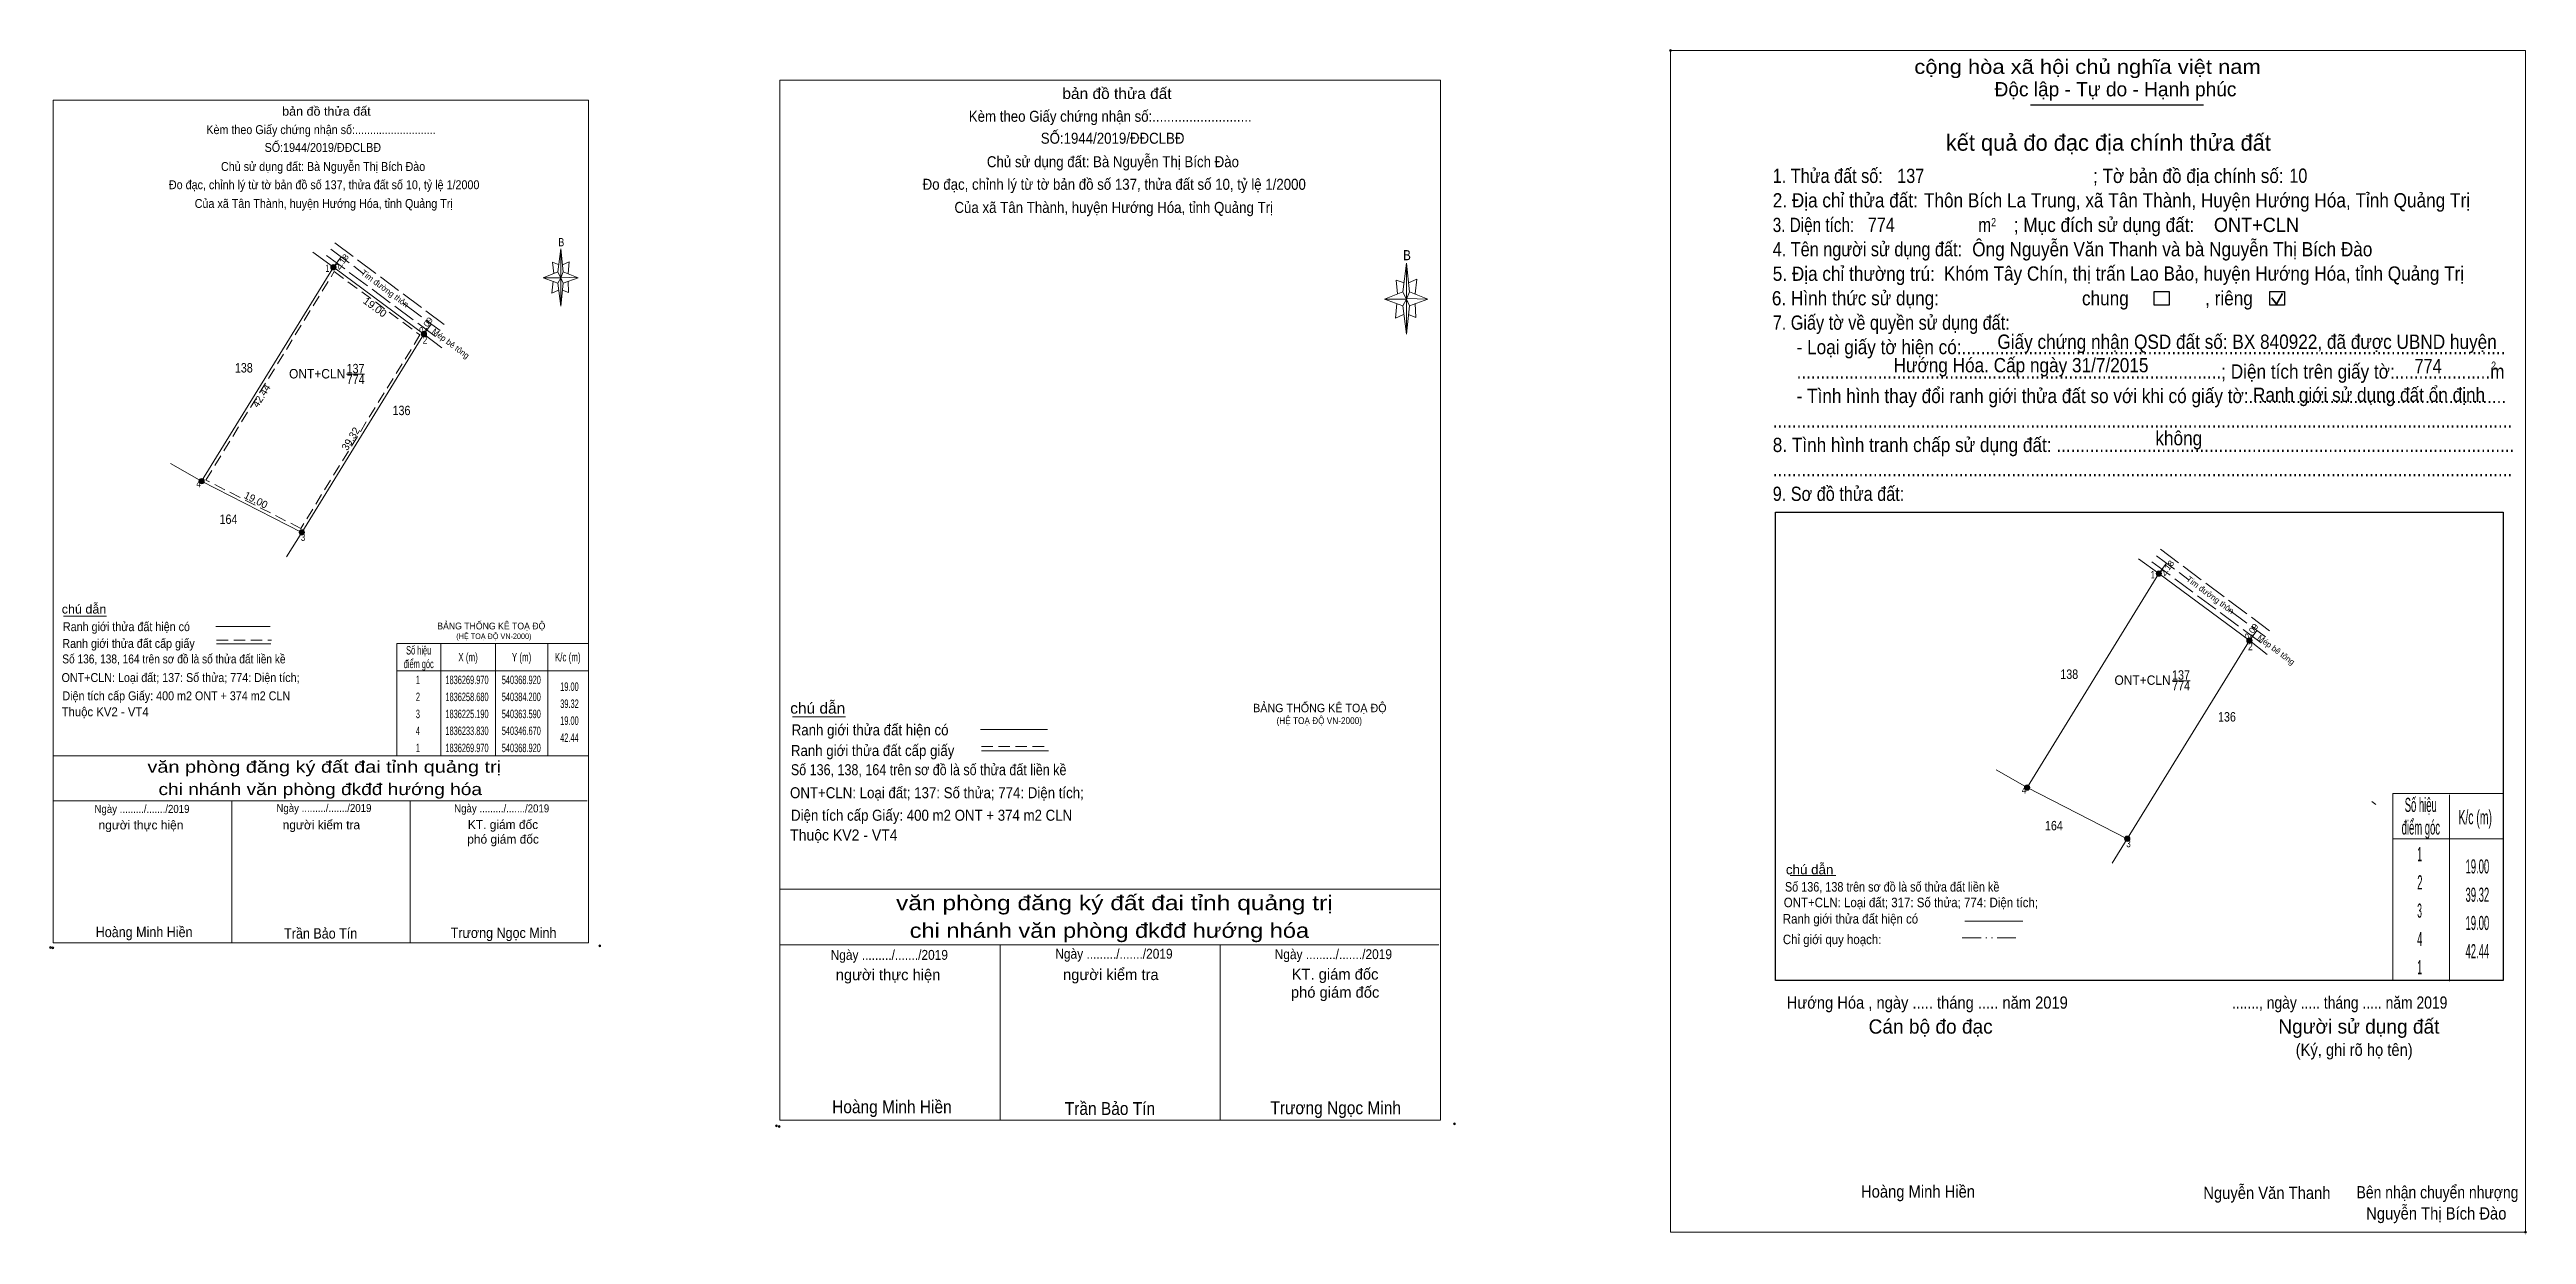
# Model space of a CAD drawing. Header units: metres. Extents: x 539750 to 540392, y 1836127 to 1836327.
# Drawn here: x 539750 to 540168.2, y 1836126.6 to 1836326.8 of the extents above; entities that cross this region are included whole.
import ezdxf
from ezdxf.enums import TextEntityAlignment as Align

# ---------------------------------------------------------------- set-up
doc = ezdxf.new("R2010")
doc.units = ezdxf.units.M
doc.header["$LTSCALE"] = 0.64
doc.header["$PDMODE"] = 32
doc.header["$PDSIZE"] = 0.32
for name, pattern in [('DASH_DOUBLE_DOT', [9.2, 5, -1.2, 0.3, -1.2, 0.3, -1.2]), ('LONG_DASHED', [7.5, 6, -1.5]), ('MEDIUM_DASHED', [4.5, 3, -1.5])]:
    doc.linetypes.add(name, pattern=pattern)
for name, color, linetype, lineweight in [('1', 7, 'MEDIUM_DASHED', 13), ('10', 7, 'Continuous', 13), ('17', 7, 'Continuous', 13), ('2', 7, 'Continuous', 13), ('23', 7, 'Continuous', 13), ('28', 7, 'LONG_DASHED', 13), ('6', 7, 'Continuous', 13), ('63', 7, 'Continuous', 13)]:
    doc.layers.add(name, color=color, linetype=linetype, lineweight=lineweight)

msp = doc.modelspace()

# ---------------------------------------------------------------- texts
at = {"layer": '2'}
for s, height, width, p in [('cộng hòa xã hội chủ nghĩa việt nam', 2.409, 1.15, (540064.87, 1836322.71)), ('1. Thửa đất số:', 2.409, 0.85, (540040.97, 1836304.27)), ('137', 2.41, 0.85, (540061.98, 1836304.27)), ('; Tờ bản đồ địa chính số:', 2.409, 0.9, (540095.03, 1836304.27)), ('10', 2.41, 0.85, (540128.18, 1836304.3)), ('2. Địa chỉ thửa đất:', 2.409, 0.9, (540040.97, 1836300.14)), ('Thôn Bích La Trung, xã Tân Thành, Huyện Hướng Hóa, Tỉnh Quảng Trị', 2.41, 0.9, (540066.5, 1836300.14)), ('3. Diện tích:', 2.409, 0.8, (540040.97, 1836295.99)), ('774', 2.41, 0.85, (540057.01, 1836296.01)), ('m', 2.409, 0.8, (540075.69, 1836295.99)), ('2', 1.377, 0.8, (540077.85, 1836296.97)), ('; Mục đích sử dụng đất:', 2.409, 0.9, (540081.67, 1836295.99)), ('ONT+CLN', 2.41, 0.95, (540115.45, 1836295.99)), ('4. Tên người sử dụng đất:', 2.409, 0.85, (540040.97, 1836291.88)), ('Ông Nguyễn Văn Thanh và bà Nguyễn Thị Bích Đào', 2.41, 0.9, (540074.65, 1836291.88)), ('5. Địa chỉ thường trú:', 2.409, 0.9, (540040.97, 1836287.74)), ('Khóm Tây Chín, thị trấn Lao Bảo, huyện Hướng Hóa, tỉnh Quảng Trị', 2.41, 0.9, (540069.86, 1836287.77)), ('6. Hình thức sử dụng:', 2.409, 0.9, (540040.82, 1836283.6)), ('chung                , riêng', 2.409, 0.9, (540093.18, 1836283.6)), ('7. Giấy tờ về quyền sử dụng đất:', 2.409, 0.85, (540040.97, 1836279.48)), ('Giấy chứng nhận QSD đất số: BX 840922, đã được UBND huyện', 2.41, 0.9, (540078.9, 1836276.25)), ('     - Loại giấy tờ hiện có:..................................................................................................................', 2.409, 0.9, (540040.97, 1836275.35)), ('Hướng Hóa. Cấp ngày 31/7/2015', 2.41, 0.9, (540061.37, 1836272.29)), ('774', 2.41, 0.85, (540149.33, 1836272.14)), ('     .........................................................................................; Diện tích trên giấy tờ:....................m', 2.409, 0.9, (540040.97, 1836271.22)), ('2', 1.377, 0.8, (540162.27, 1836272.73)), ('     - Tình hình thay đổi ranh giới thửa đất so với khi có giấy tờ:......................................................', 2.409, 0.9, (540040.97, 1836267.09)), ('Ranh giới sử dụng đất ổn định', 2.412, 0.9, (540122.05, 1836267.28)), ('...........................................................................................................................................................', 2.409, 0.9, (540040.97, 1836262.95)), ('không', 2.409, 0.9, (540105.57, 1836259.96)), ('8. Tình hình tranh chấp sử dụng đất: ................................................................................................', 2.409, 0.9, (540040.97, 1836258.82)), ('...........................................................................................................................................................', 2.409, 0.9, (540040.97, 1836254.71)), ('9. Sơ đồ thửa đất:', 2.409, 0.85, (540040.97, 1836250.56)), ('chú dẫn', 1.506, 1.05, (539752.1, 1836231.53)), ('Ranh giới thửa đất hiện có ', 1.506, 0.9, (539752.3, 1836228.56)), ('BẢNG THỐNG KÊ TOẠ ĐỘ ', 1.154, 0.95, (539815.5, 1836228.85)), ('(HỆ TOẠ ĐỘ VN-2000)', 0.9335, 0.9, (539818.71, 1836227.23)), ('Số 136, 138, 164 trên sơ đồ là số thửa đất liền kề', 1.507, 0.85, (539752.19, 1836223.11)), ('Ranh giới thửa đất cấp giấy', 1.506, 0.9, (539752.2, 1836225.73)), ('ONT+CLN: Loại đất; 137: Số thửa; 774: Diện tích;', 1.507, 0.9, (539752.07, 1836219.96)), ('Diện tích cấp Giấy: 400 m2 ONT + 374 m2 CLN', 1.507, 0.9, (539752.21, 1836216.88)), ('chú dẫn', 1.859, 1.05, (539875.09, 1836214.62)), ('BẢNG THỐNG KÊ TOẠ ĐỘ ', 1.425, 0.95, (539953.24, 1836214.86)), ('Thuộc KV2 - VT4', 1.508, 0.95, (539752.08, 1836214.18)), ('Ranh giới thửa đất hiện có ', 1.859, 0.9, (539875.34, 1836210.95)), ('(HỆ TOẠ ĐỘ VN-2000)', 1.153, 0.9, (539957.2, 1836212.86)), ('Ranh giới thửa đất cấp giấy', 1.859, 0.9, (539875.21, 1836207.46)), ('Số 136, 138, 164 trên sơ đồ là số thửa đất liền kề', 1.86, 0.85, (539875.2, 1836204.22)), ('ONT+CLN: Loại đất; 137: Số thửa; 774: Diện tích;', 1.86, 0.9, (539875.06, 1836200.33)), ('Thuộc KV2 - VT4', 1.862, 0.95, (539875.07, 1836193.19)), ('Diện tích cấp Giấy: 400 m2 ONT + 374 m2 CLN', 1.86, 0.9, (539875.23, 1836196.53)), ('Hướng Hóa , ngày ..... tháng ..... năm 2019', 2.063, 0.9, (540043.33, 1836164.78)), ('......., ngày ..... tháng ..... năm 2019', 2.063, 0.85, (540118.5, 1836164.78)), ('(Ký, ghi rõ họ tên)', 2.065, 0.9, (540129.26, 1836156.81)), ('Hoàng Minh Hiền', 2.07, 0.9, (540055.87, 1836132.86)), ('Nguyễn Văn Thanh', 2.07, 0.9, (540113.66, 1836132.63)), ('Bên nhận chuyển nhượng', 2.07, 0.85, (540139.54, 1836132.73)), ('Nguyễn Thị Bích Đào', 2.07, 0.9, (540141.16, 1836129.16))]:
    msp.add_text(s, height=height, dxfattribs=dict(at, width=width)).set_placement(p)
for s, height, width, p in [('bản đồ thửa đất', 1.859, 1.05, (539930.26, 1836318.46)), ('bản đồ thửa đất', 1.506, 1.05, (539796.785, 1836315.64)), ('Kèm theo Giấy chứng nhận số:...........................', 1.859, 0.9, (539929.12, 1836314.61)), ('Kèm theo Giấy chứng nhận số:...........................', 1.506, 0.9, (539795.86, 1836312.53)), ('SỐ:1944/2019/ĐĐCLBĐ', 1.86, 0.9, (539929.52, 1836310.9)), ('Chủ sử dụng đất: Bà Nguyễn Thị Bích Đào', 1.507, 0.9, (539796.23, 1836306.3)), ('SỐ:1944/2019/ĐĐCLBĐ', 1.507, 0.9, (539796.18, 1836309.52)), ('Chủ sử dụng đất: Bà Nguyễn Thị Bích Đào', 1.86, 0.9, (539929.575, 1836306.93)), ('Đo đạc, chỉnh lý từ tờ bản đồ số 137, thửa đất số 10, tỷ lệ 1/2000 ', 1.507, 0.9, (539796.655, 1836303.22)), ('Đo đạc, chỉnh lý từ tờ bản đồ số 137, thửa đất số 10, tỷ lệ 1/2000 ', 1.86, 0.9, (539930.105, 1836303.12)), ('Của xã Tân Thành, huyện Hướng Hóa, tỉnh Quảng Trị', 1.508, 0.9, (539796.335, 1836300.05)), ('Của xã Tân Thành, huyện Hướng Hóa, tỉnh Quảng Trị', 1.862, 0.9, (539929.71, 1836299.21)), ('B', 1.383, 0.8, (539836.445, 1836293.58)), ('B', 1.707, 0.85, (539979.225, 1836291.22)), ('138', 1.59, 0.85, (539782.84, 1836272.25)), ('136', 1.59, 0.85, (539809.465, 1836265.05)), ('164', 1.59, 0.85, (539780.25, 1836246.67)), ('138', 1.59, 0.85, (540091.03, 1836220.49)), ('136', 1.59, 0.85, (540117.655, 1836213.29)), ('văn phòng đăng ký đất đai tỉnh quảng trị', 2.008, 1.25, (539796.425, 1836204.64)), ('Ngày ........./......./2019', 1.355, 0.9, (539765.645, 1836197.85)), ('chi nhánh văn phòng đkđđ hướng hóa', 2.008, 1.2, (539795.745, 1836200.86)), ('Ngày ........./......./2019', 1.355, 0.9, (539796.365, 1836198)), ('Ngày ........./......./2019', 1.355, 0.9, (539826.375, 1836197.94)), ('164', 1.59, 0.85, (540088.44, 1836194.91)), ('văn phòng đăng ký đất đai tỉnh quảng trị', 2.479, 1.25, (539929.815, 1836181.42)), ('Hoàng Minh Hiền', 1.758, 0.9, (539766.01, 1836176.86)), ('Trần Bảo Tín', 1.758, 0.9, (539795.82, 1836176.62)), ('Trương Ngọc Minh', 1.758, 0.9, (539826.695, 1836176.72)), ('chi nhánh văn phòng đkđđ hướng hóa', 2.479, 1.2, (539928.975, 1836176.75)), ('Ngày ........./......./2019', 1.673, 0.9, (539891.815, 1836173.03)), ('Ngày ........./......./2019', 1.673, 0.9, (539929.745, 1836173.22)), ('Ngày ........./......./2019', 1.673, 0.9, (539966.785, 1836173.15)), ('Hoàng Minh Hiền', 2.17, 0.9, (539892.26, 1836147.12)), ('Trần Bảo Tín', 2.17, 0.9, (539929.07, 1836146.83)), ('Trương Ngọc Minh', 2.17, 0.9, (539967.185, 1836146.95))]:
    msp.add_text(s, height=height, dxfattribs=dict(at, width=width)).set_placement(p, align=Align.CENTER)
for s, p in [('Độc lập - Tự do - Hạnh phúc', (540078.42, 1836318.91)), ('Cán bộ đo đạc', (540057.15, 1836160.56)), ('Người sử dụng đất', (540126.33, 1836160.56))]:
    msp.add_text(s, height=2.409, dxfattribs=at).set_placement(p)
for s, height, p in [('kết quả đo đạc địa chính thửa đất', 2.754, (540097.63, 1836309.72)), ('người thực hiện', 1.506, (539765.475, 1836195.06)), ('người kiểm tra', 1.506, (539795.94, 1836195.08)), ('KT. giám đốc', 1.507, (539826.6, 1836195.13)), ('phó giám đốc', 1.507, (539826.61, 1836192.66)), ('người thực hiện', 1.859, (539891.61, 1836169.59)), ('người kiểm tra', 1.859, (539929.22, 1836169.61)), ('KT. giám đốc', 1.86, (539967.075, 1836169.68)), ('phó giám đốc', 1.86, (539967.085, 1836166.63)), ('.', 0.6884, (540168.0368, 1836126.63))]:
    msp.add_text(s, height=height, dxfattribs=at).set_placement(p, align=Align.CENTER)
at = {"layer": '2', "width": 0.95}
for p in [(539799.9592, 1836271.2451), (540108.1492, 1836219.4851)]:
    msp.add_text('ONT+CLN', height=1.59, rotation=359.97, dxfattribs=at).set_placement(p, align=Align.RIGHT)
at = {"layer": '2', "width": 0.85}
for s, p in [('774', (539801.7246, 1836270.3092)), ('137', (539801.7046, 1836272.1192)), ('774', (540109.9146, 1836218.5492)), ('137', (540109.8946, 1836220.3592))]:
    msp.add_text(s, height=1.59, rotation=359.97, dxfattribs=at).set_placement(p, align=Align.CENTER)
at = {"layer": '6'}
for s, height, width, p in [('chú dẫn', 1.604, 1.05, (540043.19, 1836187.48)), ('ONT+CLN: Loại đất; 317: Số thửa; 774: Diện tích;', 1.61, 0.9, (540042.83, 1836181.92)), ('Số 136, 138 trên sơ đồ là số thửa đất liền kề', 1.61, 0.85, (540043.03, 1836184.56)), ('Ranh giới thửa đất hiện có ', 1.604, 0.9, (540042.67, 1836179.16)), ('Chỉ giới quy hoạch:', 1.606, 0.9, (540042.68, 1836175.68))]:
    msp.add_text(s, height=height, dxfattribs=dict(at, width=width)).set_placement(p)
at = {"layer": '63'}
for s, height, rotation, width, p in [('2.18', 1, 53.393, 1.1, (539799.7879, 1836290.6618)), ('19.00', 1.25, 323.54, 1.05, (539804.6036, 1836282.7952)), ('2.09', 1, 53.393, 1.1, (539813.9854, 1836279.9918)), ('2.18', 1, 53.393, 1.1, (540107.9779, 1836238.9018)), ('2.09', 1, 53.393, 1.1, (540122.1754, 1836228.2318))]:
    msp.add_text(s, height=height, rotation=rotation, dxfattribs=dict(at, width=width)).set_placement(p, align=Align.CENTER)
for s, height, width, p in [(' 1', 1.25, 0.75, (539797.29, 1836289.24)), (' 2', 1.25, 0.85, (539813.82, 1836277.1)), (' 4', 1.25, 0.85, (539775.61, 1836252.84)), (' 3', 1.25, 0.8, (539793.22, 1836243.8)), (' 1', 1.25, 0.75, (540105.48, 1836237.48)), (' 2', 1.25, 0.85, (540122.01, 1836225.34)), ('39.32', 1.436, 0.65, (539839.39, 1836215.58)), ('19.00', 1.436, 0.65, (539839.38, 1836218.46)), ('19.00', 1.436, 0.65, (539839.38, 1836212.72)), ('42.44', 1.436, 0.65, (539839.38, 1836209.84)), (' 4', 1.25, 0.85, (540083.8, 1836201.08)), (' 3', 1.25, 0.8, (540101.41, 1836192.04)), ('19.00', 2.388, 0.5, (540161.93, 1836187.62)), ('39.32', 2.388, 0.5, (540161.93, 1836182.84)), ('19.00', 2.388, 0.5, (540161.93, 1836178.07)), ('42.44', 2.388, 0.5, (540161.93, 1836173.29))]:
    msp.add_text(s, height=height, dxfattribs=dict(at, width=width)).set_placement(p, align=Align.RIGHT)
for s, height, rotation, p in [('Tim đường thôn', 1, 323.28, (539806.361, 1836286.0291)), ('Mép bê tông', 1, 323.28, (539817.471, 1836276.7611)), ('42.44', 1.25, 58.381, (539786.3328, 1836268.0024)), ('39.32', 1.25, 58.392, (539801.4092, 1836260.7274)), ('19.00', 1.25, 332.949, (539784.6008, 1836250.1594)), ('Tim đường thôn', 1, 323.28, (540114.551, 1836234.2691)), ('Mép bê tông', 1, 323.28, (540125.661, 1836225.0011))]:
    msp.add_text(s, height=height, rotation=rotation, dxfattribs=at).set_placement(p, align=Align.CENTER)
for s, height, width, p in [('Số hiệu', 1.436, 0.65, (539812.365, 1836224.61)), ('X (m)', 1.436, 0.7, (539820.7, 1836223.45)), ('Y (m)', 1.436, 0.7, (539829.735, 1836223.45)), ('K/c (m)', 1.436, 0.7, (539837.53, 1836223.45)), ('điểm góc', 1.436, 0.65, (539812.375, 1836222.31)), (' 1', 1.436, 0.55, (539812.065, 1836219.61)), ('1836269.970', 1.436, 0.65, (539820.52, 1836219.61)), ('540368.920', 1.436, 0.65, (539829.69, 1836219.61)), (' 2', 1.436, 0.65, (539812.065, 1836216.74)), ('1836258.680', 1.436, 0.65, (539820.52, 1836216.74)), ('540384.200', 1.436, 0.65, (539829.69, 1836216.74)), (' 4', 1.436, 0.65, (539812.055, 1836211)), (' 3', 1.436, 0.6, (539812.055, 1836213.86)), ('1836225.190', 1.436, 0.65, (539820.52, 1836213.86)), ('1836233.830', 1.436, 0.65, (539820.52, 1836211)), ('540363.590', 1.436, 0.65, (539829.69, 1836213.86)), ('540346.670', 1.436, 0.65, (539829.69, 1836211)), (' 1', 1.436, 0.55, (539812.065, 1836208.12)), ('1836269.970', 1.436, 0.65, (539820.52, 1836208.12)), ('540368.920', 1.436, 0.65, (539829.69, 1836208.12)), ('Số hiệu', 2.388, 0.5, (540150.375, 1836198.01)), ('điểm góc', 2.388, 0.5, (540150.39, 1836194.19)), ('K/c (m)', 2.388, 0.55, (540159.57, 1836195.93)), (' 1', 2.388, 0.45, (540149.995, 1836189.69)), (' 2', 2.388, 0.5, (540150, 1836184.93)), (' 3', 2.388, 0.45, (540149.975, 1836180.15)), (' 4', 2.388, 0.5, (540149.99, 1836175.37)), (' 1', 2.388, 0.45, (540149.995, 1836170.59))]:
    msp.add_text(s, height=height, dxfattribs=dict(at, width=width)).set_placement(p, align=Align.CENTER)

# ---------------------------------------------------------------- hatches: boundary and pattern name
at = {"layer": '10'}
for points in [[(539798.42, 1836290.03, 1), (539797.52, 1836290.03, 1)], [(539813.7, 1836278.74, 1), (539812.8, 1836278.74, 1)], [(539776.17, 1836253.89, 1), (539775.27, 1836253.89, 1)], [(539793.09, 1836245.25, 1), (539792.19, 1836245.25, 1)], [(540106.61, 1836238.27, 1), (540105.71, 1836238.27, 1)], [(540121.89, 1836226.98, 1), (540120.99, 1836226.98, 1)], [(540084.36, 1836202.13, 1), (540083.46, 1836202.13, 1)], [(540101.28, 1836193.49, 1), (540100.38, 1836193.49, 1)]]:
    msp.add_hatch(color=256, dxfattribs=at).paths.add_polyline_path(points)

# ---------------------------------------------------------------- linework, layer by layer
at = {"layer": '1'}
msp.add_lwpolyline([(539798.11, 1836289.3), (539812.58, 1836278.61), (539792.46, 1836245.91), (539776.43, 1836254.09)], close=True, dxfattribs=at)
at = {"layer": '10'}
for p, q in [((539797.97, 1836290.03), (539775.72, 1836253.89)), ((539792.64, 1836245.25), (539813.25, 1836278.74)), ((539775.72, 1836253.89), (539770.49, 1836256.87)), ((539792.64, 1836245.25), (539775.72, 1836253.89)), ((539790.06, 1836241.1), (539792.64, 1836245.25)), ((540106.16, 1836238.27), (540083.91, 1836202.13)), ((540100.83, 1836193.49), (540121.44, 1836226.98)), ((540083.91, 1836202.13), (540078.68, 1836205.11)), ((540100.83, 1836193.49), (540083.91, 1836202.13)), ((540142.1, 1836199.76), (540142.8, 1836199.28)), ((540098.25, 1836189.34), (540100.83, 1836193.49))]:
    msp.add_line(p, q, dxfattribs=at)
for centre in [(539797.97, 1836290.03), (539813.25, 1836278.74), (539775.72, 1836253.89), (539792.64, 1836245.25), (540106.16, 1836238.27), (540121.44, 1836226.98), (540083.91, 1836202.13), (540100.83, 1836193.49)]:
    msp.add_circle(centre, 0.45, dxfattribs=at)
at = {"layer": '17'}
msp.add_line((540043.89, 1836187.26), (540051.63, 1836187.26), dxfattribs=at)
at = {"layer": '2', "lineweight": 25}
for p, q in [((540084.51, 1836317.5), (540113.7, 1836317.5)), ((540041.41, 1836248.66), (540164.3, 1836248.66)), ((540164.3, 1836248.66), (540164.3, 1836169.55))]:
    msp.add_line(p, q, dxfattribs=at)
at = {"layer": '2'}
for p, q in [((539835.87, 1836289.26), (539836.37, 1836293.17)), ((539835.87, 1836287.36), (539833.37, 1836288.26)), ((539836.78, 1836287.36), (539836.37, 1836283.45)), ((539836.78, 1836289.26), (539839.29, 1836288.26)), ((539837.58, 1836287.66), (539837.68, 1836285.75)), ((539978.51, 1836285.89), (539979.13, 1836290.72)), ((539837.68, 1836285.75), (539836.67, 1836286.15)), ((539978.51, 1836283.54), (539975.42, 1836284.65)), ((539979.63, 1836283.54), (539979.13, 1836278.71)), ((539979.63, 1836285.89), (539982.73, 1836284.65)), ((539980.62, 1836283.91), (539980.74, 1836281.55)), ((539980.74, 1836281.55), (539979.5, 1836282.05)), ((539800.2, 1836271.95), (539803.24, 1836271.95)), ((539752.41, 1836231.11), (539759.68, 1836231.11)), ((539778.11, 1836229.37), (539787.29, 1836229.37)), ((539778.25, 1836226.43), (539787.42, 1836226.43)), ((540108.39, 1836220.19), (540111.43, 1836220.19)), ((539875.48, 1836214.1), (539884.45, 1836214.1)), ((539907.2, 1836211.95), (539918.53, 1836211.95)), ((539750.67, 1836207.52), (539841.02, 1836207.52)), ((539907.38, 1836208.32), (539918.7, 1836208.32)), ((539750.67, 1836199.89), (539840.82, 1836199.89)), ((539750.67, 1836199.89), (539840.82, 1836199.89)), ((539750.67, 1836199.89), (539840.82, 1836199.89)), ((539780.79, 1836175.89), (539780.79, 1836199.89)), ((539810.9, 1836175.89), (539810.9, 1836199.89)), ((539873.33, 1836184.97), (539984.87, 1836184.97)), ((539873.33, 1836175.55), (539984.62, 1836175.55)), ((539873.33, 1836175.55), (539984.62, 1836175.55)), ((539873.33, 1836175.55), (539984.62, 1836175.55)), ((539910.51, 1836145.93), (539910.51, 1836175.55)), ((539947.69, 1836145.93), (539947.69, 1836175.55))]:
    msp.add_line(p, q, dxfattribs=at)
at = {"layer": '2', "lineweight": 35}
for p, q in [((540125.22, 1836284.87), (540126.04, 1836283.8)), ((540126.04, 1836283.8), (540127.04, 1836285.59))]:
    msp.add_line(p, q, dxfattribs=at)
at = {"layer": '2', "linetype": 'MEDIUM_DASHED'}
for p, q in [((539778.25, 1836227.05), (539787.49, 1836227.05)), ((539907.38, 1836209.09), (539918.78, 1836209.09))]:
    msp.add_line(p, q, dxfattribs=at)
at = {"layer": '2'}
for points in [[(540023.71, 1836326.66), (540168.06, 1836326.66), (540168.06, 1836127), (540023.71, 1836127)], [(539873.33, 1836321.66), (539984.87, 1836321.66), (539984.87, 1836145.93), (539873.33, 1836145.93)], [(539750.67, 1836318.24), (539841.02, 1836318.24), (539841.02, 1836175.89), (539750.67, 1836175.89)], [(539836.37, 1836293.17), (539836.78, 1836289.26), (539836.37, 1836288.26)], [(539836.37, 1836288.26), (539833.37, 1836288.26), (539835.87, 1836289.26), (539836.78, 1836287.36), (539839.29, 1836288.26), (539836.37, 1836288.36)], [(539836.37, 1836288.26), (539836.37, 1836283.45), (539835.87, 1836287.36)], [(539979.13, 1836290.72), (539979.63, 1836285.89), (539979.13, 1836284.65)], [(539979.13, 1836284.65), (539975.42, 1836284.65), (539978.51, 1836285.89), (539979.63, 1836283.54), (539982.73, 1836284.65), (539979.13, 1836284.78)], [(539979.13, 1836284.65), (539979.13, 1836278.71), (539978.51, 1836283.54)]]:
    msp.add_lwpolyline(points, close=True, dxfattribs=at)
for points in [[(539836.37, 1836288.26), (539835.87, 1836289.26), (539833.37, 1836288.26)], [(539835.07, 1836287.66), (539834.87, 1836285.65), (539835.97, 1836286.15)], [(539836.07, 1836290.47), (539834.97, 1836290.87), (539835.16, 1836288.96)], [(539836.37, 1836288.26), (539836.78, 1836287.36), (539839.29, 1836288.26)], [(539836.67, 1836290.47), (539837.78, 1836290.97), (539837.58, 1836288.96)], [(539978.76, 1836287.38), (539977.4, 1836287.88), (539977.64, 1836285.52)], [(539979.5, 1836287.38), (539980.87, 1836288), (539980.62, 1836285.52)], [(539979.13, 1836284.65), (539978.51, 1836285.89), (539975.42, 1836284.65)], [(539977.52, 1836283.91), (539977.28, 1836281.43), (539978.64, 1836282.05)], [(539979.13, 1836284.65), (539979.63, 1836283.54), (539982.73, 1836284.65)], [(539841.02, 1836175.89), (539750.67, 1836175.89), (539750.67, 1836199.89)], [(539984.87, 1836145.93), (539873.33, 1836145.93), (539873.33, 1836175.55)]]:
    msp.add_lwpolyline(points, dxfattribs=at)
at = {"layer": '2', "lineweight": 25}
for points in [[(540105.39, 1836285.94), (540107.87, 1836285.94), (540107.87, 1836283.63), (540105.39, 1836283.63)], [(540124.9, 1836285.94), (540127.38, 1836285.94), (540127.38, 1836283.63), (540124.9, 1836283.63)]]:
    msp.add_lwpolyline(points, close=True, dxfattribs=at)
msp.add_lwpolyline([(540164.3, 1836169.55), (540041.41, 1836169.55), (540041.41, 1836248.66)], dxfattribs=at)
at = {"layer": '2'}
for p in [(540023.71, 1836326.66), (539750.2, 1836175.12), (539750.61, 1836175.05), (539842.92, 1836175.39), (539872.75, 1836144.97), (539873.25, 1836144.89), (539987.22, 1836145.31), (540168.06, 1836127)]:
    msp.add_point(p, dxfattribs=at)
at = {"layer": '23'}
for p, q in [((539797.97, 1836290.03), (539794.51, 1836292.56)), ((539797.97, 1836290.03), (539813.25, 1836278.74)), ((539813.25, 1836278.74), (539816.26, 1836276.4)), ((540106.16, 1836238.27), (540102.7, 1836240.8)), ((540106.16, 1836238.27), (540121.44, 1836226.98)), ((540121.44, 1836226.98), (540124.45, 1836224.64))]:
    msp.add_line(p, q, dxfattribs=at)
at = {"layer": '28'}
for p, q in [((539796.79, 1836292.04), (539815.23, 1836278.32)), ((539797.55, 1836293.07), (539803.07, 1836288.95)), ((539799.27, 1836291.78), (539797.97, 1836290.03)), ((539798.22, 1836294.18), (539816.8, 1836280.25)), ((539809.74, 1836283.98), (539815.97, 1836279.33)), ((539814.49, 1836280.42), (539813.25, 1836278.74)), ((539814.49, 1836280.42), (539813.25, 1836278.74)), ((540105.74, 1836241.31), (540111.26, 1836237.19)), ((540106.41, 1836242.42), (540124.99, 1836228.49)), ((540104.98, 1836240.28), (540123.42, 1836226.56)), ((540107.46, 1836240.02), (540106.16, 1836238.27)), ((540117.93, 1836232.22), (540124.16, 1836227.57)), ((540122.68, 1836228.66), (540121.44, 1836226.98)), ((540122.68, 1836228.66), (540121.44, 1836226.98))]:
    msp.add_line(p, q, dxfattribs=at)
at = {"layer": '6'}
msp.add_line((540073.4, 1836179.55), (540083.18, 1836179.55), dxfattribs=at)
at = {"layer": '6', "linetype": 'DASH_DOUBLE_DOT'}
msp.add_line((540072.95, 1836176.73), (540082.73, 1836176.73), dxfattribs=at)
at = {"layer": '63'}
for p, q in [((539816.08, 1836226.47), (539816.08, 1836207.51)), ((539825.32, 1836226.47), (539825.32, 1836207.51)), ((539834.15, 1836226.47), (539834.15, 1836207.51)), ((539808.67, 1836221.88), (539841.02, 1836221.88)), ((540145.67, 1836201.11), (540164.3, 1836201.11)), ((540155.25, 1836200.93), (540155.25, 1836169.41)), ((540164.3, 1836201.11), (540164.3, 1836169.59)), ((540145.67, 1836193.46), (540164.3, 1836193.46))]:
    msp.add_line(p, q, dxfattribs=at)
msp.add_lwpolyline([(539808.67, 1836226.47), (539841.02, 1836226.47), (539841.02, 1836207.51), (539808.67, 1836207.51)], close=True, dxfattribs=at)
msp.add_lwpolyline([(540164.3, 1836169.59), (540145.67, 1836169.59), (540145.67, 1836201.11)], dxfattribs=at)

msp.set_redraw_order([(e.dxf.handle, doc.entitydb.next_handle()) for e in msp.query("TEXT MTEXT ATTDEF DIMENSION ARC_DIMENSION")])  # texts and dimensions are drawn at this point

doc.saveas('drawing.dxf')
